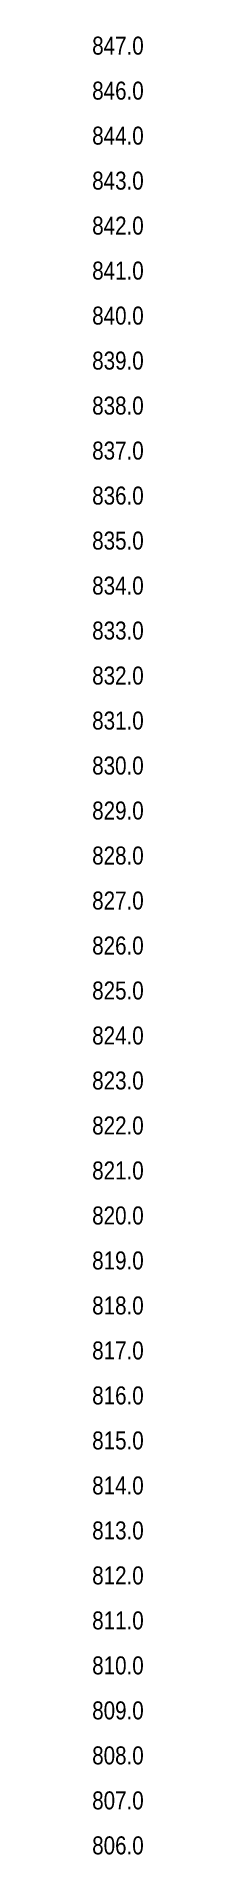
# Model space of a CAD drawing. Extents: x 413456 to 426437, y 6044251 to 6059667.
# Drawn here: x 425834 to 425862, y 6057957 to 6058967 of the extents above; entities that cross this region are included whole.
import ezdxf
from ezdxf.enums import TextEntityAlignment as Align

# ---------------------------------------------------------------- set-up
doc = ezdxf.new("R2010")
doc.units = 0
doc.header["$LTSCALE"] = 5
doc.layers.add('S-T7', color=7, linetype='Continuous')
doc.styles.add('80', font='ARIALN.TTF', dxfattribs={"height": 10})

msp = doc.modelspace()

# ---------------------------------------------------------------- texts
at = {"layer": 'S-T7', "style": '80'}
for s, p in [('847.0', (425862.127, 6058961.493)), ('846.0', (425862.127, 6058936.504)), ('844.0', (425862.127, 6058911.515)), ('843.0', (425862.127, 6058886.526)), ('842.0', (425862.127, 6058861.537)), ('841.0', (425862.127, 6058836.547)), ('840.0', (425862.127, 6058811.558)), ('839.0', (425862.127, 6058786.569)), ('838.0', (425862.127, 6058761.58)), ('837.0', (425862.127, 6058736.591)), ('836.0', (425862.127, 6058711.602)), ('835.0', (425862.127, 6058686.613)), ('834.0', (425862.127, 6058661.624)), ('833.0', (425862.127, 6058636.635)), ('832.0', (425862.127, 6058611.646)), ('831.0', (425862.127, 6058586.657)), ('830.0', (425862.127, 6058561.667)), ('829.0', (425862.127, 6058536.678)), ('828.0', (425862.127, 6058511.689)), ('827.0', (425862.127, 6058486.7)), ('826.0', (425862.127, 6058461.711)), ('825.0', (425862.127, 6058436.722)), ('824.0', (425862.127, 6058411.733)), ('823.0', (425862.127, 6058386.744)), ('822.0', (425862.127, 6058361.755)), ('821.0', (425862.127, 6058336.766)), ('820.0', (425862.127, 6058311.777)), ('819.0', (425862.127, 6058286.787)), ('818.0', (425862.127, 6058261.798)), ('817.0', (425862.127, 6058236.809)), ('816.0', (425862.127, 6058211.82)), ('815.0', (425862.127, 6058186.831)), ('814.0', (425862.127, 6058161.842)), ('813.0', (425862.127, 6058136.853)), ('812.0', (425862.127, 6058111.864)), ('811.0', (425862.127, 6058086.875)), ('810.0', (425862.127, 6058061.886)), ('809.0', (425862.127, 6058036.897)), ('808.0', (425862.127, 6058011.907)), ('807.0', (425862.127, 6057986.918)), ('806.0', (425862.127, 6057961.929))]:
    msp.add_text(s, height=9.9956, dxfattribs=at).set_placement(p, align=Align.MIDDLE_RIGHT)

doc.saveas('drawing.dxf')
